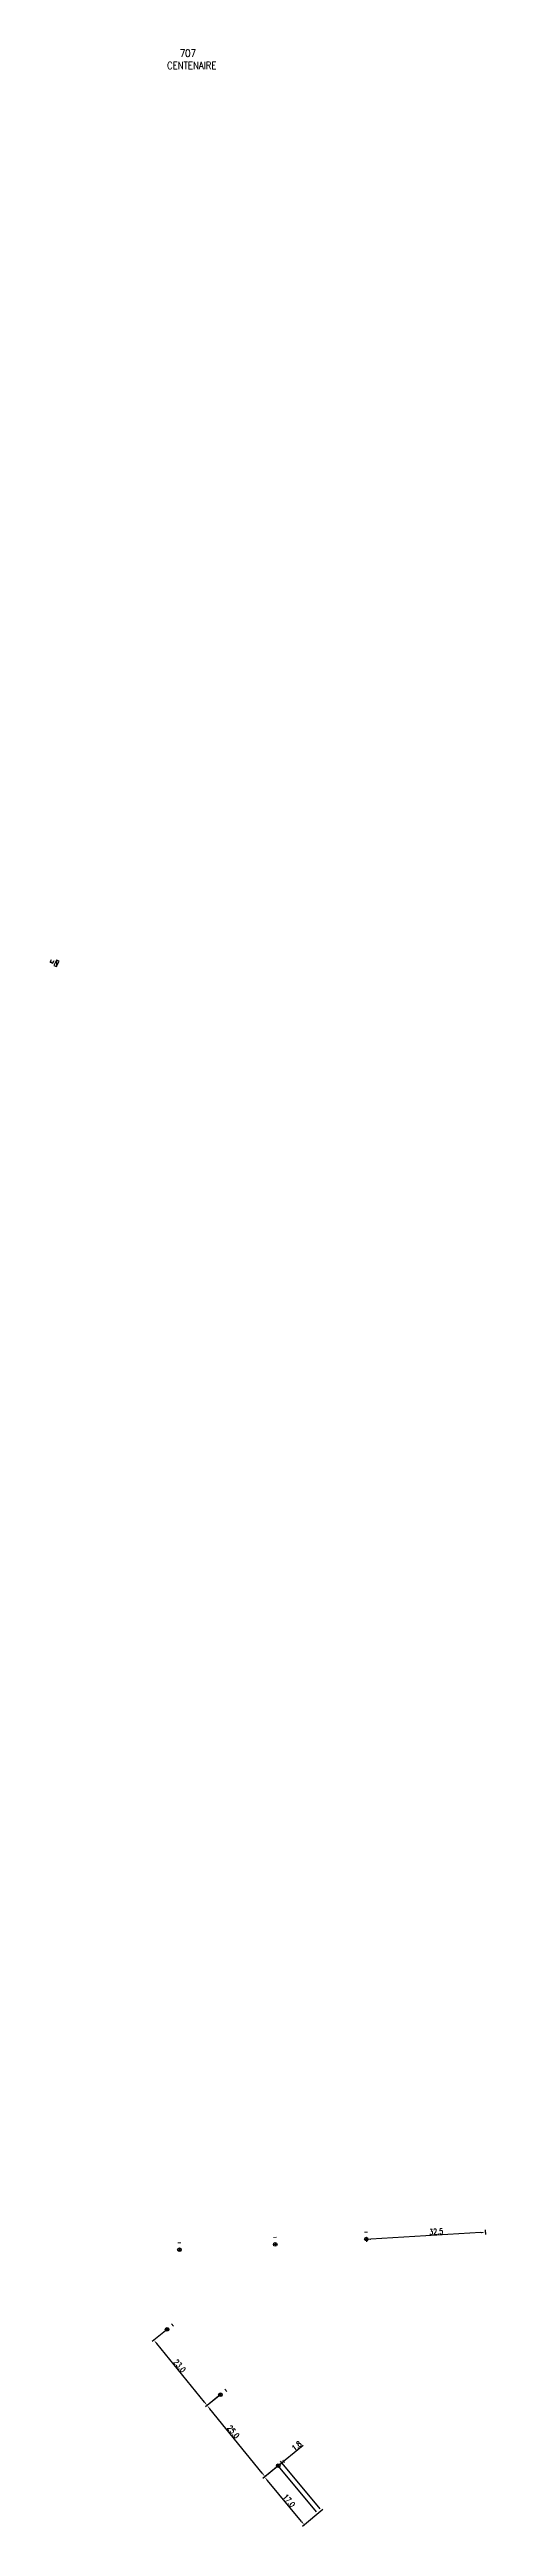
# Model space of a CAD drawing. Header units: millimetres. Extents: x 156980 to 157999, y 121028 to 121966.
# Drawn here: x 157881 to 157999, y 121028 to 121705 of the extents above; entities that cross this region are included whole.
import ezdxf
from ezdxf.enums import TextEntityAlignment as Align

# ---------------------------------------------------------------- set-up
doc = ezdxf.new("R2010")
doc.units = ezdxf.units.MM
doc.layers.get('0').update_dxf_attribs({"linetype": 'CONTINUOUS'})
doc.layers.get('DEFPOINTS').update_dxf_attribs({"linetype": 'CONTINUOUS'})
for name, color, linetype in [('BR12', 7, 'CONTINUOUS'), ('M_200', 7, 'CONTINUOUS'), ('W0430', 7, 'CONTINUOUS')]:
    doc.layers.add(name, color=color, linetype=linetype)
doc.styles.add('B_ROMANS', font='ROMANS.shx', dxfattribs={"width": 0.75})
doc.styles.get("Standard").update_dxf_attribs({"font": 'romans.shx', "width": 0.85})
doc.dimstyles.get("Standard").update_dxf_attribs({"dimtxt": 1.5, "dimasz": 1.2, "dimexe": 0.625, "dimexo": 0.625, "dimgap": 0.25, "dimtad": 1, "dimdec": 1, "dimzin": 0, "dimdsep": 46, "dimtxsty": 'Standard', "dimcen": -0.5, "dimadec": 0, "dimazin": 0, "dimtfac": 1, "dimtdec": 1, "dimtmove": 0, "dimatfit": 3, "dimfxl": 0, "dimtolj": 1, "dimtzin": 0, "dimarcsym": 0})

# ---------------------------------------------------------------- blocks, each defined once
blk = doc.blocks.new('*D5')
at = {"layer": 'BR12', "color": 0, "linetype": 'Continuous', "lineweight": -2, "transparency": 16777216}
for p, q in [((157944.27, 121045.81), (157938.73, 121041.22)), ((157949.3, 121029.46), (157939.98, 121040.7)), ((157955.12, 121032.73), (157949.58, 121028.13))]:
    blk.add_line(p, q, dxfattribs=at)
at = {"layer": 'BR12', "color": 0, "linetype": 'Continuous', "transparency": 16777216}
for points in [[(157940.14, 121040.82), (157939.83, 121040.57), (157939.22, 121041.62)], [(157949.45, 121029.58), (157949.15, 121029.33), (157950.07, 121028.53)]]:
    blk.add_solid(points, dxfattribs=at)
at = {"layer": 'DEFPOINTS', "color": 0, "linetype": 'Continuous', "transparency": 16777216}
for p in [(157944.76, 121046.21), (157939.22, 121041.62), (157955.6, 121033.13)]:
    blk.add_point(p, dxfattribs=at)
at = {"layer": 'BR12', "color": 0, "linetype": 'Continuous', "transparency": 16777216, "insert": (157945.87, 121035.16), "char_height": 1.5, "attachment_point": 5, "rotation": 309.65971}
blk.add_mtext('\\A1;17.0', dxfattribs=at)
blk = doc.blocks.new('*D6')
at = {"layer": 'BR12', "color": 0, "linetype": 'Continuous', "lineweight": -2, "transparency": 16777216}
for p, q in [((157944.86, 121046.3), (157949.72, 121050.32)), ((157942.01, 121043.94), (157941.08, 121043.17)), ((157953.36, 121032.09), (157942.53, 121045.19)), ((157942.93, 121044.7), (157943.93, 121045.53)), ((157954.36, 121032.92), (157943.54, 121046.01))]:
    blk.add_line(p, q, dxfattribs=at)
at = {"layer": 'BR12', "color": 0, "linetype": 'Continuous', "transparency": 16777216}
for points in [[(157941.88, 121044.09), (157942.13, 121043.79), (157942.93, 121044.7)], [(157944.73, 121046.45), (157944.99, 121046.14), (157943.93, 121045.53)]]:
    blk.add_solid(points, dxfattribs=at)
at = {"layer": 'DEFPOINTS', "color": 0, "linetype": 'Continuous', "transparency": 16777216}
for p in [(157942.93, 121044.7), (157953.76, 121031.61), (157954.76, 121032.44)]:
    blk.add_point(p, dxfattribs=at)
at = {"layer": 'BR12', "color": 0, "linetype": 'Continuous', "transparency": 16777216, "insert": (157947.94, 121050.14), "char_height": 1.5, "attachment_point": 5, "rotation": 39.58605}
blk.add_mtext('\\A1;1.8', dxfattribs=at)
blk = doc.blocks.new('BR1209')
at = {"color": 0, "linetype": 'Continuous', "flags": 128}
for points in [[(-0.5, 0), (0.5, 0)], [(0, 0.5), (0, -0.5)]]:
    blk.add_lwpolyline(points, dxfattribs=at)
at = {"color": 0, "linetype": 'Continuous'}
blk.add_circle((0, 0), 0.5, dxfattribs=at)
at = {"color": 0, "linetype": 'Continuous', "style": 'B_ROMANS', "width": 0.75}
blk.add_attdef('NUM', text='', height=1.2, dxfattribs=at).set_placement((0, 2), align=Align.MIDDLE)
at = {"color": 0, "linetype": 'Continuous', "style": 'B_ROMANS', "width": 0.75, "flags": 3}
for tag, p in [('DEF_COUP', (0, -12.5)), ('DEF_LEG', (0, -10)), ('DEF_TYPE', (0, -15))]:
    blk.add_attdef(tag, text='', height=1.2, dxfattribs=at).set_placement(p, align=Align.MIDDLE)
blk = doc.blocks.new('*D7')
at = {"layer": 'BR12', "color": 0, "linetype": 'Continuous', "lineweight": -2, "transparency": 16777216}
for p, q in [((157926.68, 121063.71), (157923.06, 121060.77)), ((157938.56, 121042.69), (157924.3, 121060.23)), ((157942.45, 121044.31), (157938.83, 121041.37))]:
    blk.add_line(p, q, dxfattribs=at)
at = {"layer": 'BR12', "color": 0, "linetype": 'Continuous', "transparency": 16777216}
for points in [[(157924.45, 121060.35), (157924.14, 121060.1), (157923.54, 121061.16)], [(157938.71, 121042.82), (157938.4, 121042.57), (157939.31, 121041.76)]]:
    blk.add_solid(points, dxfattribs=at)
at = {"layer": 'DEFPOINTS', "color": 0, "linetype": 'Continuous', "transparency": 16777216}
for p in [(157927.16, 121064.1), (157923.54, 121061.16), (157942.93, 121044.7)]:
    blk.add_point(p, dxfattribs=at)
at = {"layer": 'BR12', "color": 0, "linetype": 'Continuous', "transparency": 16777216, "insert": (157930.66, 121053.99), "char_height": 1.5, "attachment_point": 5, "rotation": 309.11228}
blk.add_mtext('\\A1;25.0', dxfattribs=at)
blk = doc.blocks.new('*D8')
at = {"layer": 'BR12', "color": 0, "linetype": 'Continuous', "lineweight": -2, "transparency": 16777216}
for p, q in [((157912.14, 121081.56), (157908.53, 121078.63)), ((157922.78, 121062.12), (157909.77, 121078.09)), ((157926.66, 121063.73), (157923.05, 121060.79))]:
    blk.add_line(p, q, dxfattribs=at)
at = {"layer": 'BR12', "color": 0, "linetype": 'Continuous', "transparency": 16777216}
for points in [[(157909.93, 121078.22), (157909.62, 121077.96), (157909.02, 121079.02)], [(157922.94, 121062.24), (157922.63, 121061.99), (157923.54, 121061.19)]]:
    blk.add_solid(points, dxfattribs=at)
at = {"layer": 'DEFPOINTS', "color": 0, "linetype": 'Continuous', "transparency": 16777216}
for p in [(157909.02, 121079.02), (157912.62, 121081.96), (157927.15, 121064.12)]:
    blk.add_point(p, dxfattribs=at)
at = {"layer": 'BR12', "color": 0, "linetype": 'Continuous', "transparency": 16777216, "insert": (157916.03, 121071.99), "char_height": 1.5, "attachment_point": 5, "rotation": 309.15308}
blk.add_mtext('\\A1;23.0', dxfattribs=at)
blk = doc.blocks.new('*D9')
at = {"layer": 'BR12', "color": 0, "linetype": 'Continuous', "lineweight": -2, "transparency": 16777216}
for p, q in [((157966.95, 121107.19), (157967.03, 121105.91)), ((157998.23, 121108.39), (157968.19, 121106.6)), ((157999.39, 121109.12), (157999.47, 121107.84))]:
    blk.add_line(p, q, dxfattribs=at)
at = {"layer": 'BR12', "color": 0, "linetype": 'Continuous', "transparency": 16777216}
for points in [[(157968.17, 121106.8), (157968.2, 121106.4), (157966.99, 121106.53)], [(157998.22, 121108.59), (157998.25, 121108.19), (157999.43, 121108.47)]]:
    blk.add_solid(points, dxfattribs=at)
at = {"layer": 'DEFPOINTS', "color": 0, "linetype": 'Continuous', "transparency": 16777216}
for p in [(157966.91, 121107.81), (157966.99, 121106.53), (157999.35, 121109.75)]:
    blk.add_point(p, dxfattribs=at)
at = {"layer": 'BR12', "color": 0, "linetype": 'Continuous', "transparency": 16777216, "insert": (157986.03, 121108.67), "char_height": 1.5, "attachment_point": 5, "rotation": 3.41621}
blk.add_mtext('\\A1;32.5', dxfattribs=at)
blk = doc.blocks.new('T430')
at = {"flags": 128}
for points in [[(0.8, 0.8), (-0.8, 0.8)], [(-0.8, 0.8), (-0.8, 0)], [(0.8, 0.8), (-0.8, 0)], [(-0.8, 0), (0.8, 0)], [(-0.4, 2.1), (0.4, 2.1)], [(-0.4, 2.1), (-0.4, 1.3)], [(-0.4, 1.7), (0, 1.7)], [(-0.4, 1.3), (0.4, 1.3)], [(0.8, 0), (0.8, 0.8)]]:
    blk.add_lwpolyline(points, dxfattribs=at)

msp = doc.modelspace()

# ---------------------------------------------------------------- block references
at = {"layer": 'BR12', "color": 252}
for p, rotation in [((157915.98, 121103.72), 2.227040460755805), ((157942.11, 121105.18), 2.635308710131722), ((157966.98, 121106.61), 2.501747746566871), ((157912.62, 121081.97), 309.3049844909955), ((157927.15, 121064.12), 310.0886230312873), ((157942.93, 121044.7), 309.03171640145)]:
    msp.add_blockref('BR1209', p, dxfattribs=dict(at, rotation=rotation)).add_auto_attribs({'NUM': '-'})
at = {"layer": 'W0430', "rotation": 65.40263367029847}
msp.add_blockref('T430', (157882.78, 121454.92), dxfattribs=at)

# ---------------------------------------------------------------- texts
at = {"layer": 'M_200', "color": 252, "insert": (157912.59, 121704.69), "char_height": 2, "width": 13.0108, "attachment_point": 1}
msp.add_mtext('   707\\PCENTENAIRE', dxfattribs=at)

# ---------------------------------------------------------------- dimensions: what is measured, and where the dimension line sits
at = {"layer": 'BR12', "color": 252, "linetype": 'Continuous'}
for base, p1, p2, angle, picture, middle in [((157966.99, 121106.53), (157999.35, 121109.75), (157966.91, 121107.81), 183.41621, '*D9', (157986.09, 121107.67)), ((157909.02, 121079.02), (157927.15, 121064.12), (157912.62, 121081.96), 129.15308, '*D8', (157915.26, 121071.36)), ((157923.54, 121061.16), (157942.93, 121044.7), (157927.16, 121064.1), 129.11228, '*D7', (157929.89, 121053.36)), ((157939.22, 121041.62), (157955.6, 121033.13), (157944.76, 121046.21), 129.65971, '*D5', (157945.1, 121034.52))]:
    dim = msp.add_linear_dim(base=base, p1=p1, p2=p2, angle=angle, dimstyle='Standard', dxfattribs=at)
    dim.commit()
    dim.dimension.update_dxf_attribs({"geometry": picture, "text_midpoint": middle, "dimtype": 161})
dim = msp.add_linear_dim(base=(157942.93, 121044.7), p1=(157954.76, 121032.44), p2=(157953.76, 121031.61), angle=219.58605, text='1.8', dimstyle='Standard', dxfattribs=at)
dim.commit()
dim.dimension.update_dxf_attribs({"geometry": '*D6', "text_midpoint": (157948.57, 121049.37), "dimtype": 161})

doc.saveas('drawing.dxf')
